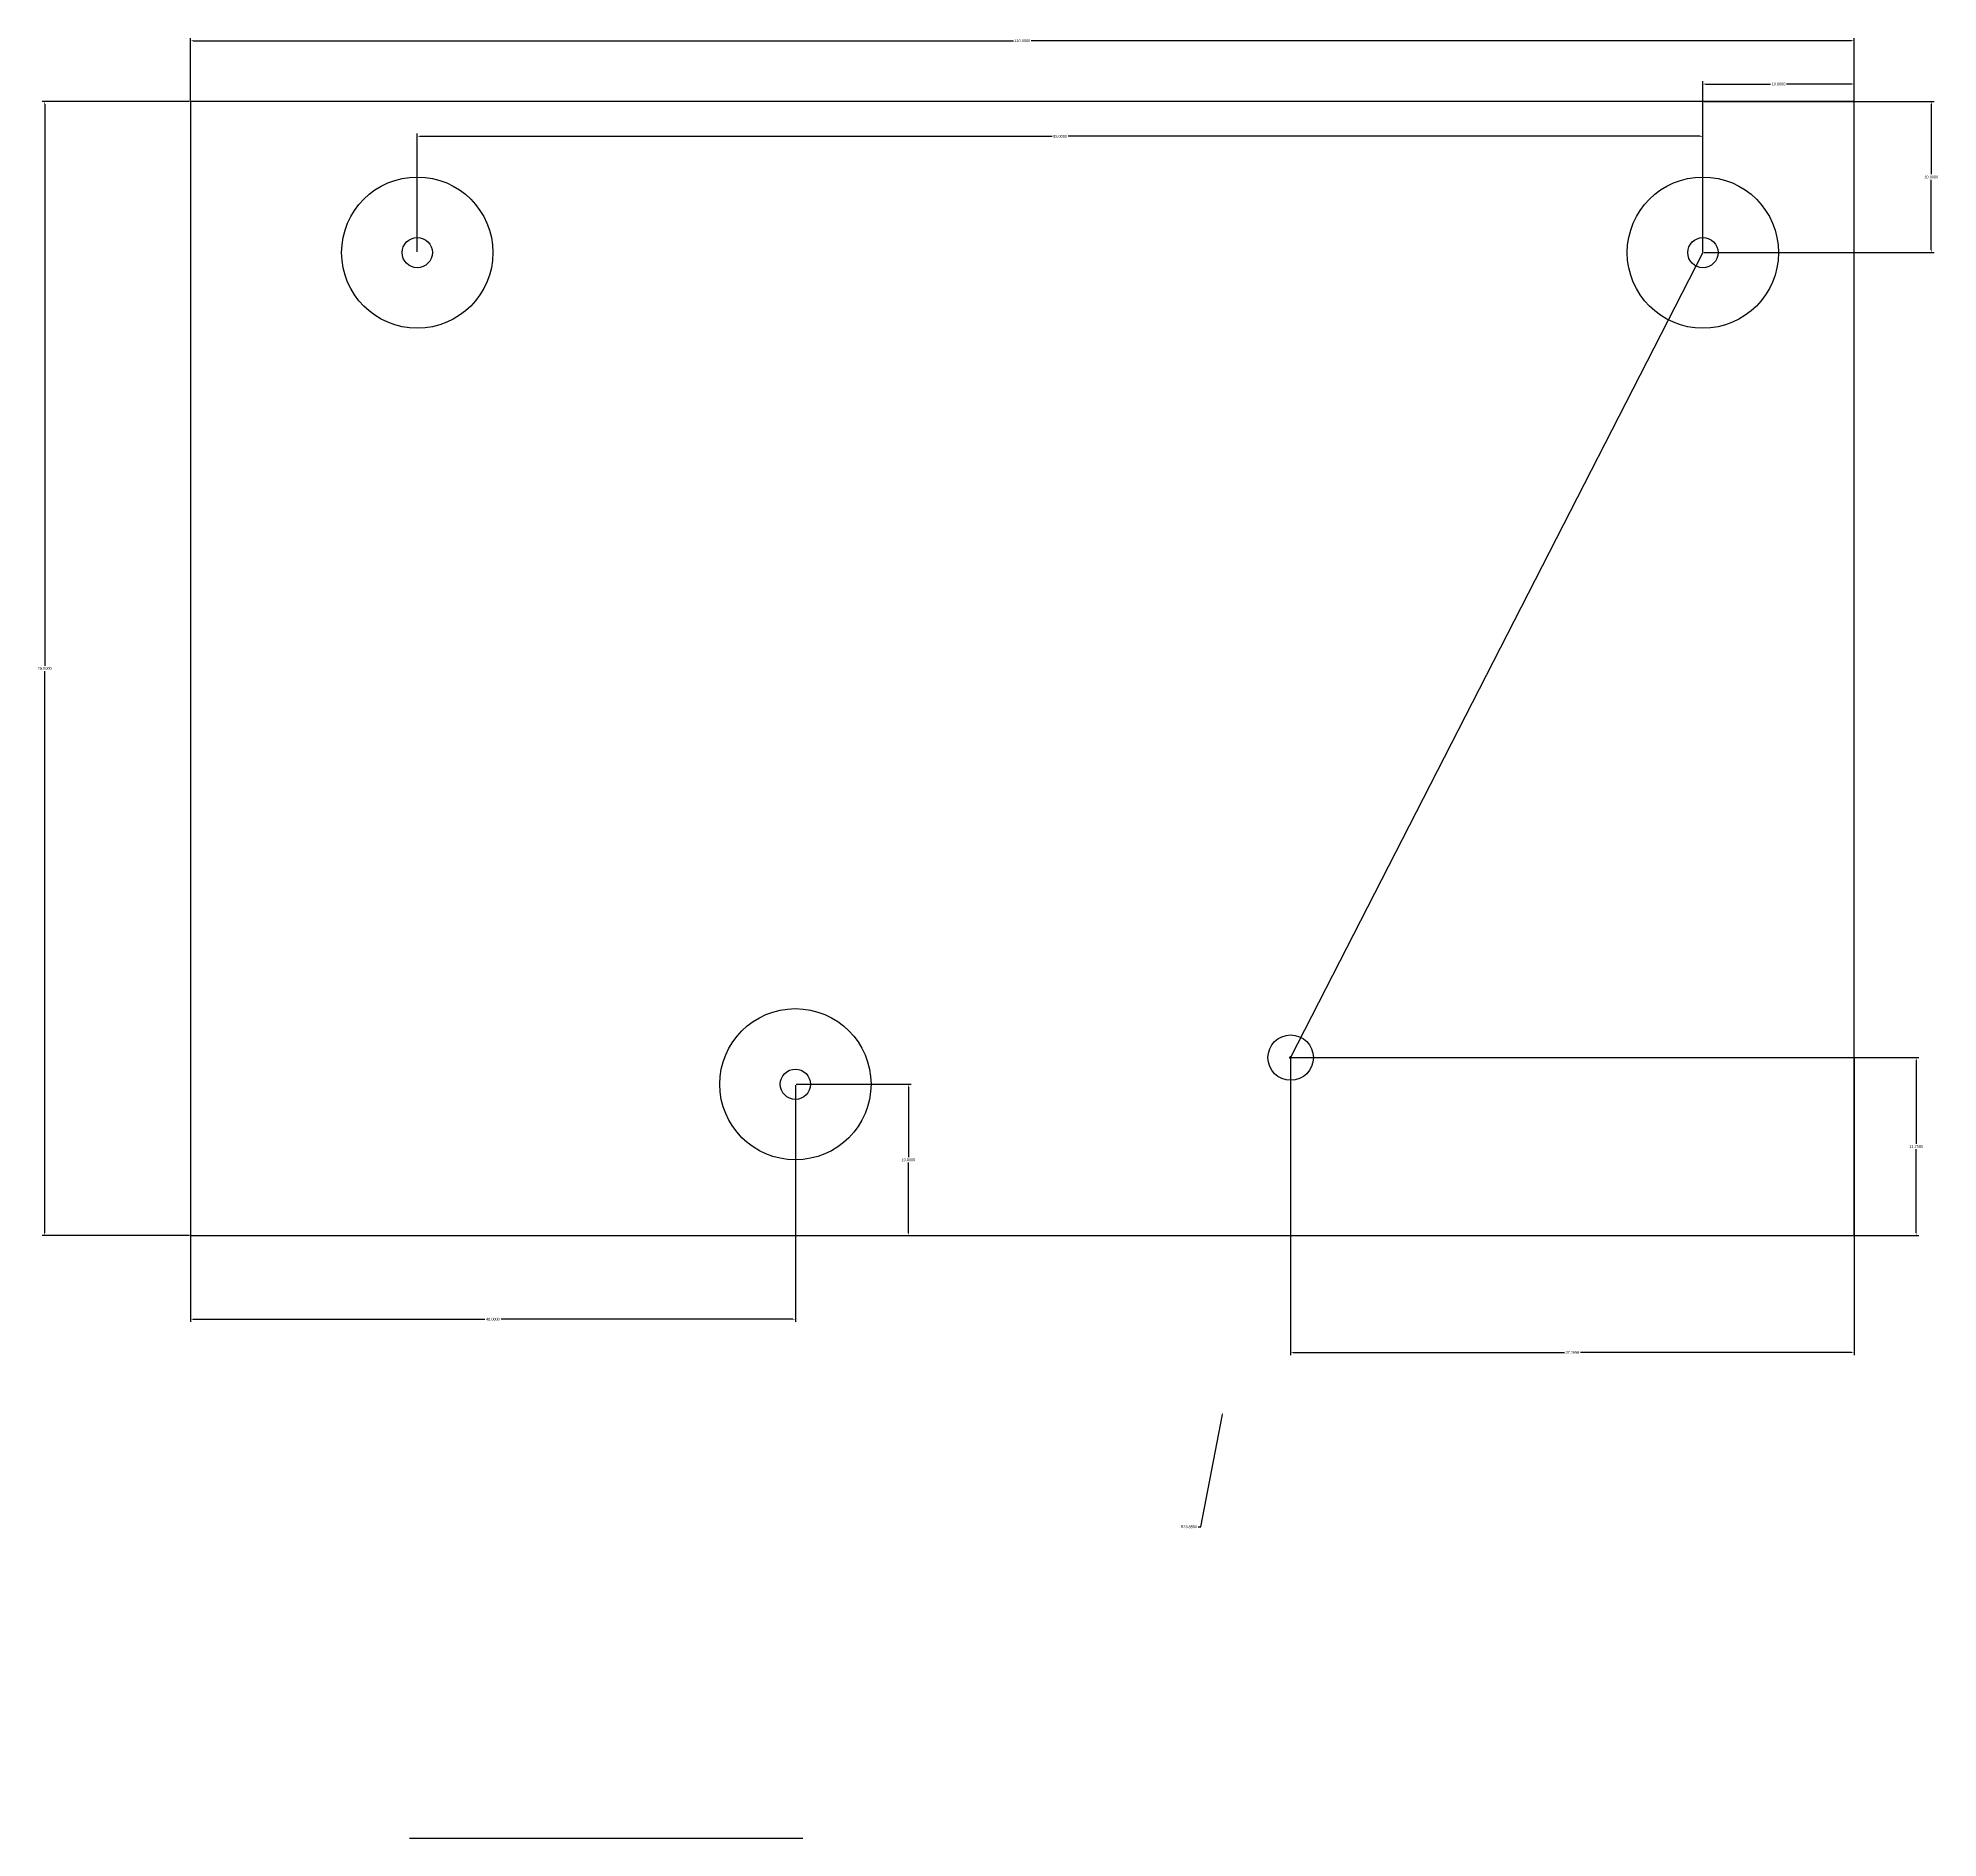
# Model space of a CAD drawing. Header units: inches. Extents: x -25 to 101, y -80 to 39.
import ezdxf

# ---------------------------------------------------------------- set-up
doc = ezdxf.new("R2010")
doc.units = ezdxf.units.IN
doc.header["$MEASUREMENT"] = 0
doc.layers.add('bottom', color=9, linetype='Continuous')
doc.layers.add('switch', color=3, linetype='Continuous')
doc.styles.get("Standard").update_dxf_attribs({"font": 'Arial.ttf'})
doc.dimstyles.get("Standard").update_dxf_attribs({"dimtxt": 0.18, "dimasz": 0.18, "dimexe": 0.18, "dimexo": 0.0625, "dimgap": 0.09, "dimtad": 0, "dimtih": 1, "dimtoh": 1, "dimdec": 4, "dimzin": 0, "dimdsep": 46, "dimtxsty": 'Standard', "dimcen": 0.09, "dimadec": 0, "dimazin": 0, "dimtfac": 1, "dimtdec": 4, "dimtofl": 0, "dimtmove": 0, "dimatfit": 3, "dimfxl": 1, "dimtolj": 1, "dimtzin": 0, "dimarcsym": 0})

# ---------------------------------------------------------------- blocks, each defined once
blk = doc.blocks.new('*D1')
at = {"layer": 'bottom', "color": 0, "lineweight": -2, "transparency": 16777216}
for p, q in [((0, 25.06), (0, 32.87)), ((0.18, 32.69), (41.97, 32.69)), ((84.82, 32.69), (43.03, 32.69)), ((85, 25.06), (85, 32.87))]:
    blk.add_line(p, q, dxfattribs=at)
at = {"layer": 'bottom', "color": 0, "transparency": 16777216}
for points in [[(0.18, 32.72), (0.18, 32.66), (0, 32.69)], [(84.82, 32.72), (84.82, 32.66), (85, 32.69)]]:
    blk.add_solid(points, dxfattribs=at)
at = {"layer": 'bottom', "color": 0, "transparency": 16777216, "insert": (42.5, 32.69), "char_height": 0.18, "attachment_point": 5}
blk.add_mtext('\\A1;85.0000', dxfattribs=at)
blk = doc.blocks.new('*D2')
at = {"layer": 'bottom', "color": 0, "lineweight": -2, "transparency": 16777216}
for p, q in [((-15.06, 35), (-24.81, 35)), ((-24.63, 34.82), (-24.63, -2.32)), ((-24.63, -39.82), (-24.63, -2.68)), ((-15.06, -40), (-24.81, -40))]:
    blk.add_line(p, q, dxfattribs=at)
at = {"layer": 'bottom', "color": 0, "transparency": 16777216}
for points in [[(-24.66, 34.82), (-24.6, 34.82), (-24.63, 35)], [(-24.66, -39.82), (-24.6, -39.82), (-24.63, -40)]]:
    blk.add_solid(points, dxfattribs=at)
at = {"layer": 'bottom', "color": 0, "transparency": 16777216, "insert": (-24.63, -2.5), "char_height": 0.18, "attachment_point": 5}
blk.add_mtext('\\A1;75.0000', dxfattribs=at)
blk = doc.blocks.new('*D3')
at = {"layer": 'bottom', "color": 0, "lineweight": -2, "transparency": 16777216}
for p, q in [((-15, 35.06), (-15, 39.19)), ((-14.82, 39.01), (39.42, 39.01)), ((94.82, 39.01), (40.58, 39.01)), ((95, 35.06), (95, 39.19))]:
    blk.add_line(p, q, dxfattribs=at)
at = {"layer": 'bottom', "color": 0, "transparency": 16777216}
for points in [[(-14.82, 39.04), (-14.82, 38.98), (-15, 39.01)], [(94.82, 39.04), (94.82, 38.98), (95, 39.01)]]:
    blk.add_solid(points, dxfattribs=at)
at = {"layer": 'bottom', "color": 0, "transparency": 16777216, "insert": (40, 39.01), "char_height": 0.18, "attachment_point": 5}
blk.add_mtext('\\A1;110.0000', dxfattribs=at)
blk = doc.blocks.new('*D4')
at = {"layer": 'bottom', "color": 0, "lineweight": -2, "transparency": 16777216}
for p, q in [((-15, -30.06), (-15, -45.72)), ((25, -30.06), (25, -45.72)), ((-14.82, -45.54), (4.46, -45.54)), ((24.82, -45.54), (5.54, -45.54))]:
    blk.add_line(p, q, dxfattribs=at)
at = {"layer": 'bottom', "color": 0, "transparency": 16777216}
for points in [[(-14.82, -45.51), (-14.82, -45.57), (-15, -45.54)], [(24.82, -45.51), (24.82, -45.57), (25, -45.54)]]:
    blk.add_solid(points, dxfattribs=at)
at = {"layer": 'bottom', "color": 0, "transparency": 16777216, "insert": (5, -45.54), "char_height": 0.18, "attachment_point": 5}
blk.add_mtext('\\A1;40.0000', dxfattribs=at)
blk = doc.blocks.new('*D5')
at = {"layer": 'bottom', "color": 0, "lineweight": -2, "transparency": 16777216}
for p, q in [((85.06, 35), (100.28, 35)), ((100.1, 34.82), (100.1, 30.18)), ((100.1, 25.18), (100.1, 29.82)), ((85.06, 25), (100.28, 25))]:
    blk.add_line(p, q, dxfattribs=at)
at = {"layer": 'bottom', "color": 0, "transparency": 16777216}
for points in [[(100.07, 34.82), (100.13, 34.82), (100.1, 35)], [(100.07, 25.18), (100.13, 25.18), (100.1, 25)]]:
    blk.add_solid(points, dxfattribs=at)
at = {"layer": 'bottom', "color": 0, "transparency": 16777216, "insert": (100.1, 30), "char_height": 0.18, "attachment_point": 5}
blk.add_mtext('\\A1;10.0000', dxfattribs=at)
blk = doc.blocks.new('*D6')
at = {"layer": 'bottom', "color": 0, "lineweight": -2, "transparency": 16777216}
for p, q in [((25.06, -30), (32.65, -30)), ((32.47, -30.18), (32.47, -34.82)), ((32.47, -39.82), (32.47, -35.18)), ((25.06, -40), (32.65, -40))]:
    blk.add_line(p, q, dxfattribs=at)
at = {"layer": 'bottom', "color": 0, "transparency": 16777216}
for points in [[(32.44, -30.18), (32.5, -30.18), (32.47, -30)], [(32.44, -39.82), (32.5, -39.82), (32.47, -40)]]:
    blk.add_solid(points, dxfattribs=at)
at = {"layer": 'bottom', "color": 0, "transparency": 16777216, "insert": (32.47, -35), "char_height": 0.18, "attachment_point": 5}
blk.add_mtext('\\A1;10.0000', dxfattribs=at)
blk = doc.blocks.new('*D7')
at = {"layer": 'bottom', "color": 0, "lineweight": -2, "transparency": 16777216}
for p, q in [((57.65, -28.24), (57.83, -28.24)), ((57.74, -28.33), (57.74, -28.15)), ((51.81, -59.27), (53.23, -51.84)), ((51.63, -59.27), (51.81, -59.27))]:
    blk.add_line(p, q, dxfattribs=at)
at = {"layer": 'bottom', "color": 0, "transparency": 16777216}
blk.add_solid([(53.2, -51.84), (53.26, -51.85), (53.26, -51.67)], dxfattribs=at)
at = {"layer": 'bottom', "color": 0, "transparency": 16777216, "insert": (51.01, -59.27), "char_height": 0.18, "attachment_point": 5}
blk.add_mtext('\\A1;R23.8500', dxfattribs=at)
blk = doc.blocks.new('*D8')
at = {"layer": 'bottom', "color": 0, "lineweight": -2, "transparency": 16777216}
for p, q in [((85, 25.06), (85, 36.33)), ((85.18, 36.15), (89.48, 36.15)), ((94.82, 36.15), (90.52, 36.15)), ((95, 25.06), (95, 36.33))]:
    blk.add_line(p, q, dxfattribs=at)
at = {"layer": 'bottom', "color": 0, "transparency": 16777216}
for points in [[(85.18, 36.18), (85.18, 36.12), (85, 36.15)], [(94.82, 36.18), (94.82, 36.12), (95, 36.15)]]:
    blk.add_solid(points, dxfattribs=at)
at = {"layer": 'bottom', "color": 0, "transparency": 16777216, "insert": (90, 36.15), "char_height": 0.18, "attachment_point": 5}
blk.add_mtext('\\A1;10.0000', dxfattribs=at)
blk = doc.blocks.new('*D9')
at = {"layer": 'bottom', "color": 0, "lineweight": -2, "transparency": 16777216}
for p, q in [((57.81, -28.24), (99.28, -28.24)), ((99.1, -28.42), (99.1, -33.94)), ((99.1, -39.82), (99.1, -34.3)), ((57.81, -40), (99.28, -40))]:
    blk.add_line(p, q, dxfattribs=at)
at = {"layer": 'bottom', "color": 0, "transparency": 16777216}
for points in [[(99.07, -28.42), (99.13, -28.42), (99.1, -28.24)], [(99.07, -39.82), (99.13, -39.82), (99.1, -40)]]:
    blk.add_solid(points, dxfattribs=at)
at = {"layer": 'bottom', "color": 0, "transparency": 16777216, "insert": (99.1, -34.12), "char_height": 0.18, "attachment_point": 5}
blk.add_mtext('\\A1;11.7595', dxfattribs=at)
blk = doc.blocks.new('*D10')
at = {"layer": 'bottom', "color": 0, "lineweight": -2, "transparency": 16777216}
for p, q in [((57.74, -28.3), (57.74, -47.92)), ((95, -28.3), (95, -47.92)), ((57.92, -47.74), (75.84, -47.74)), ((94.82, -47.74), (76.9, -47.74))]:
    blk.add_line(p, q, dxfattribs=at)
at = {"layer": 'bottom', "color": 0, "transparency": 16777216}
for points in [[(57.92, -47.71), (57.92, -47.77), (57.74, -47.74)], [(94.82, -47.71), (94.82, -47.77), (95, -47.74)]]:
    blk.add_solid(points, dxfattribs=at)
at = {"layer": 'bottom', "color": 0, "transparency": 16777216, "insert": (76.37, -47.74), "char_height": 0.18, "attachment_point": 5}
blk.add_mtext('\\A1;37.2559', dxfattribs=at)

msp = doc.modelspace()

# ---------------------------------------------------------------- linework, layer by layer
at = {"layer": 'bottom', "extrusion": (0, 0, -1)}
msp.add_line((85, 25, -0.8), (57.74409, -28.24049, -0.8), dxfattribs=at)
at = {"layer": 'bottom'}
msp.add_lwpolyline([(-15, 35), (-15, -40), (95, -40), (95, 35), (-10, 35)], close=True, dxfattribs=at)
for centre, radius in [((0, 25), 5), ((85, 25), 5), ((0, 25), 1), ((85, 25), 1), ((25, -30), 5), ((57.74409, -28.24049), 1.5), ((57.74409, -28.24049, 15.8), 1.5), ((25, -30), 1)]:
    msp.add_circle(centre, radius, dxfattribs=at)
at = {"layer": 'switch'}
for p, q in [((-0.51177, -79.85094, -14.8), (25.48823, -79.85094, -2.8)), ((-0.51177, -79.85094, -2.8), (25.48823, -79.85094, -14.8))]:
    msp.add_line(p, q, dxfattribs=at)

# ---------------------------------------------------------------- dimensions: what is measured, and where the dimension line sits
at = {"layer": 'bottom'}
for base, p1, p2, picture, middle in [((95, 39.01399), (-15, 35), (95, 35), '*D3', (40, 39.01399)), ((95, 36.14779), (85, 25), (95, 25), '*D8', (90, 36.14779)), ((85, 32.69439), (0, 25), (85, 25), '*D1', (42.5, 32.69439)), ((95, -47.74394), (57.74409, -28.24049), (95, -28.24049), '*D10', (76.37204, -47.74394)), ((-15, -45.53931), (25, -30), (-15, -30), '*D4', (5, -45.53931))]:
    dim = msp.add_linear_dim(base=base, p1=p1, p2=p2, dimstyle='Standard', dxfattribs=at)
    dim.commit()
    dim.dimension.update_dxf_attribs({"geometry": picture, "text_midpoint": middle})
for base, p1, p2, picture, middle in [((-24.63245, -40), (-15, 35), (-15, -40), '*D2', (-24.63245, -2.5)), ((100.0992, 35), (85, 25), (85, 35), '*D5', (100.0992, 30)), ((99.10213, -40), (57.74409, -28.24049), (57.74409, -40), '*D9', (99.10213, -34.12024)), ((32.46838, -40), (25, -30), (25, -40), '*D6', (32.46838, -35))]:
    dim = msp.add_linear_dim(base=base, p1=p1, p2=p2, angle=90, dimstyle='Standard', dxfattribs=at)
    dim.commit()
    dim.dimension.update_dxf_attribs({"geometry": picture, "text_midpoint": middle})
dim = msp.add_radius_dim(center=(57.74409, -28.24049), mpoint=(53.26278, -51.6657), dimstyle='Standard', dxfattribs=at)
dim.commit()
dim.dimension.update_dxf_attribs({"geometry": '*D7', "text_midpoint": (51.00834, -59.27272), "dimtype": 164})

doc.saveas('drawing.dxf')
